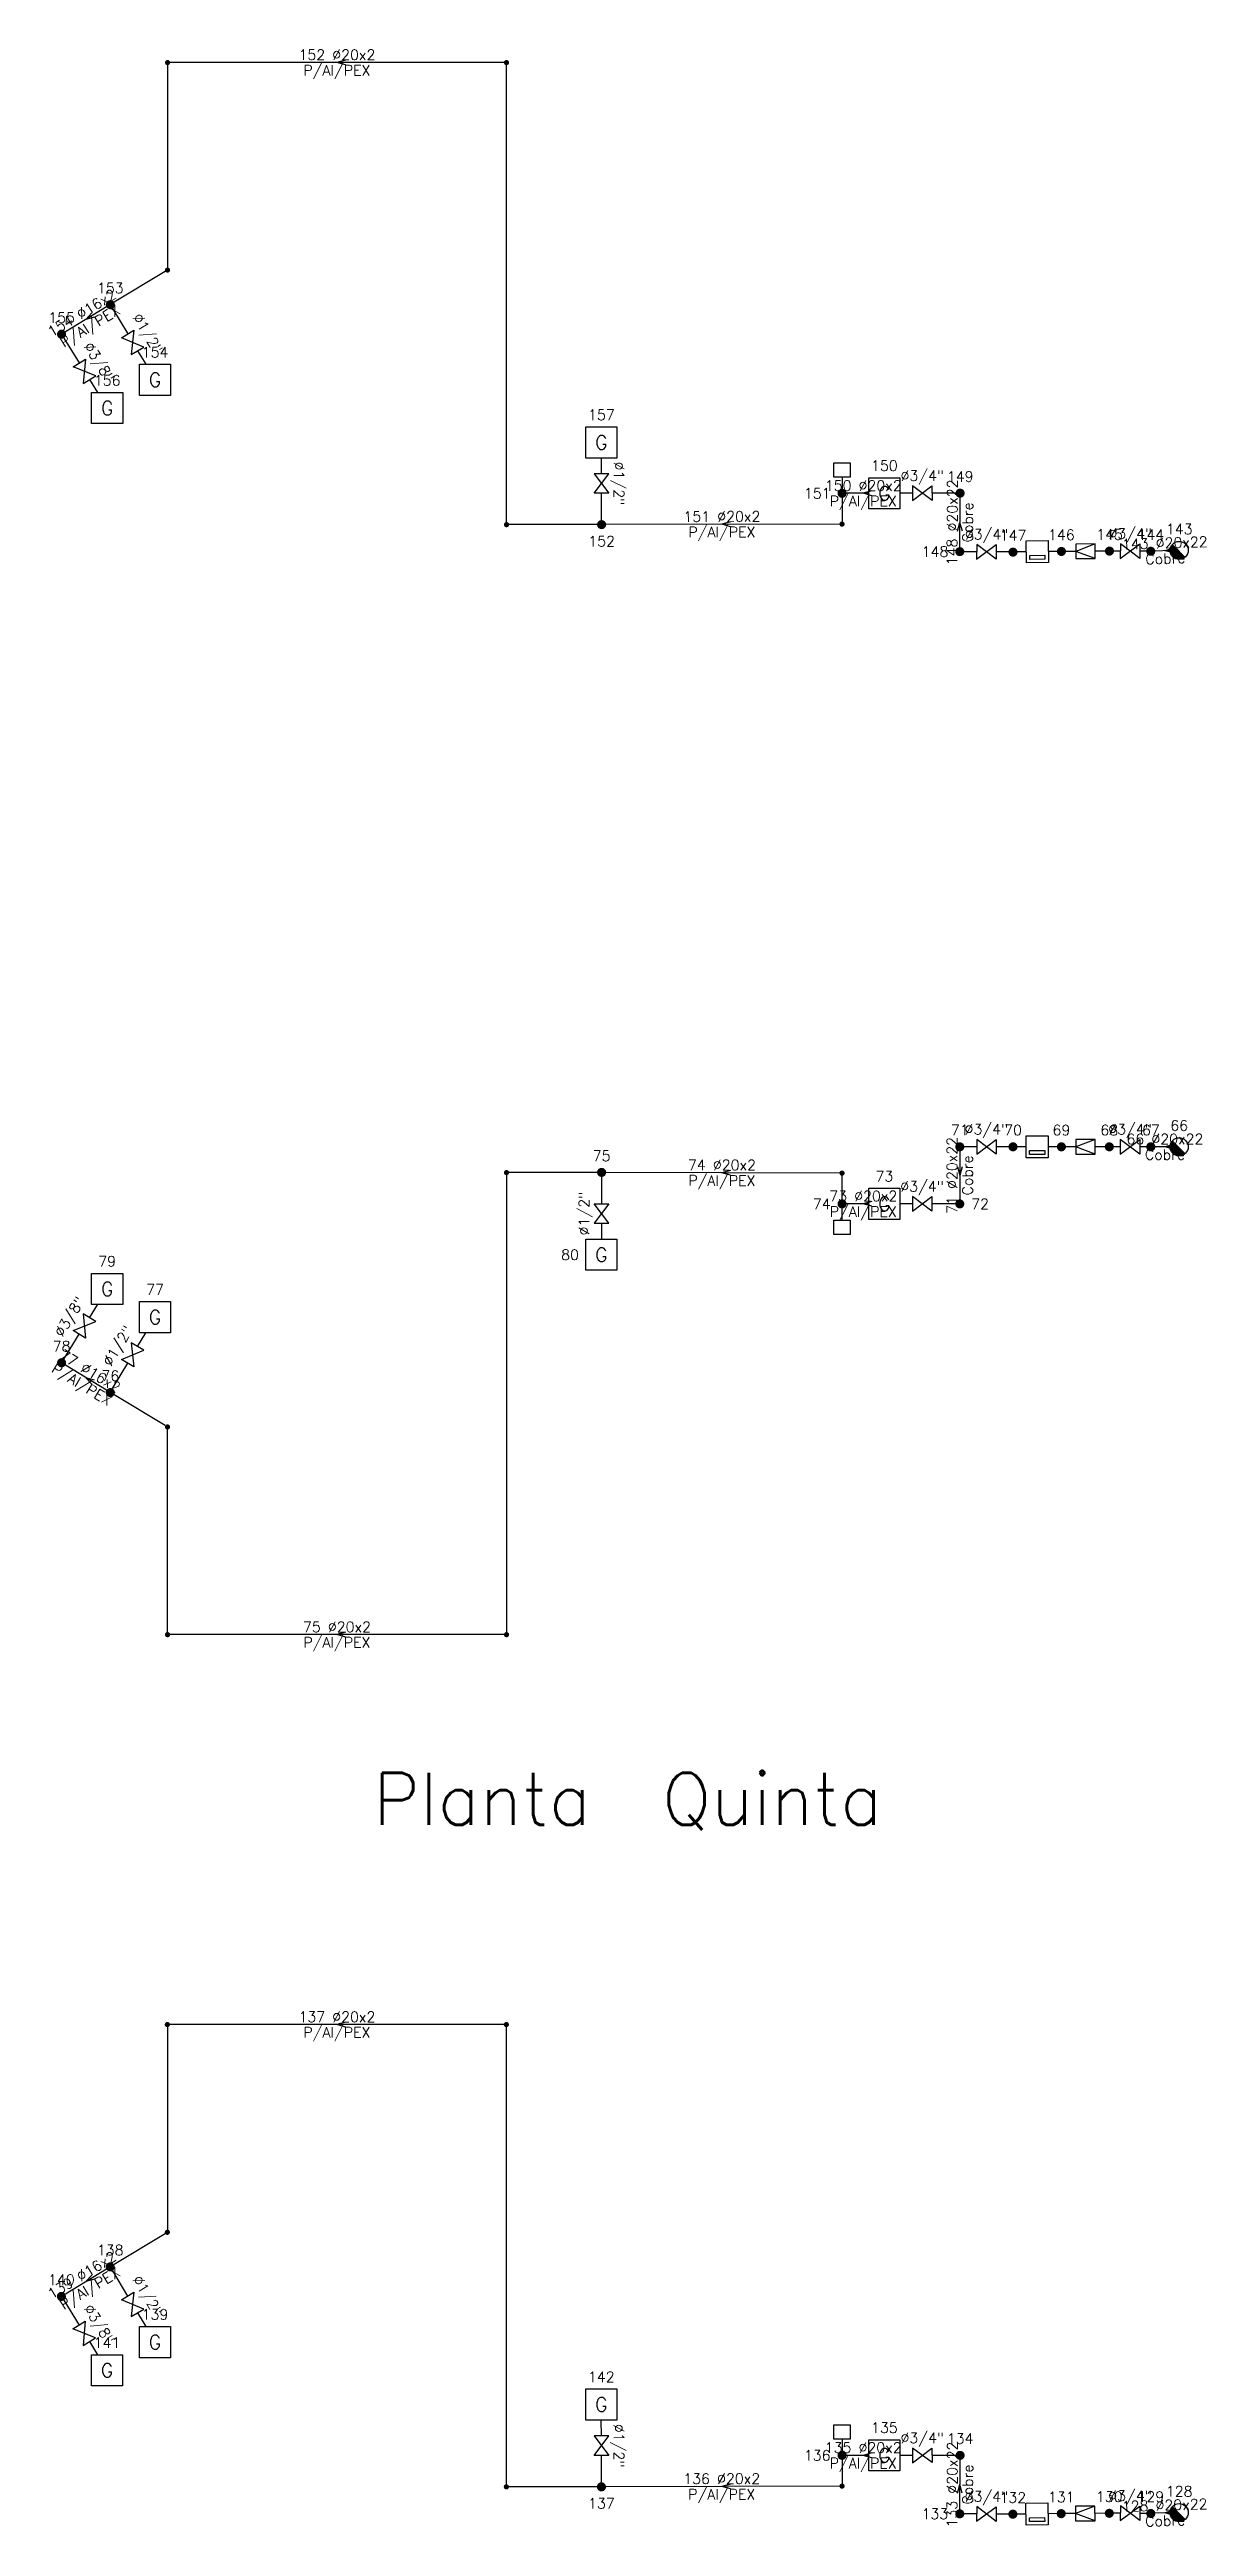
# Model space of a CAD drawing. Header units: metres. Extents: x -46.6 to 10.1, y -1.4 to 97.6.
# Drawn here: x -14.53 to -7.84, y 65.69 to 80.01 of the extents above; entities that cross this region are included whole.
import ezdxf
from ezdxf.enums import TextEntityAlignment as Align

# ---------------------------------------------------------------- set-up
doc = ezdxf.new("R2010")
doc.units = ezdxf.units.M
doc.header["$LTSCALE"] = 12.7
doc.layers.get('0').update_dxf_attribs({"linetype": 'CONTINUOUS'})
doc.layers.add('TEXTO_NUDOS', color=7, linetype='CONTINUOUS')
doc.layers.add('UNIFILAR', color=7, linetype='CONTINUOUS')
doc.layers.add('TEXTO_RAMAS', color=7, linetype='CONTINUOUS', lineweight=18)
doc.styles.add('ROMANS', font='Romans', dxfattribs={"height": 0.0635})

msp = doc.modelspace()

# ---------------------------------------------------------------- texts
at = {"color": 7, "linetype": 'Continuous', "style": 'ROMANS'}
msp.add_text('Planta  Quinta', height=0.30011, dxfattribs=at).set_placement((-11.187, 69.746), align=Align.CENTER)
at = {"layer": 'TEXTO_NUDOS', "color": 30, "linetype": 'Continuous', "style": 'ROMANS'}
for s, p in [('153', (-14.18, 78.603)), ('155', (-14.462, 78.432)), ('154', (-13.921, 78.232)), ('156', (-14.198, 78.069)), ('157', (-11.339, 77.87)), ('150', (-9.702, 77.576)), ('149', (-9.264, 77.513)), ('147', (-8.958, 77.173)), ('146', (-8.678, 77.176)), ('145', (-8.4, 77.178)), ('144', (-8.161, 77.177)), ('143', (-7.997, 77.209)), ('71', (-9.266, 73.734)), ('70', (-8.958, 73.734)), ('69', (-8.678, 73.734)), ('68', (-8.401, 73.734)), ('67', (-8.161, 73.734)), ('66', (-7.997, 73.76)), ('75', (-11.338, 73.585)), ('73', (-9.702, 73.467)), ('79', (-14.198, 72.975)), ('77', (-13.921, 72.812)), ('78', (-14.462, 72.484)), ('76', (-14.18, 72.313)), ('138', (-14.181, 67.257)), ('140', (-14.463, 67.085)), ('139', (-13.922, 66.885)), ('141', (-14.199, 66.722)), ('142', (-11.34, 66.524)), ('135', (-9.702, 66.23)), ('134', (-9.264, 66.167)), ('131', (-8.679, 65.829)), ('130', (-8.401, 65.831)), ('129', (-8.161, 65.831)), ('128', (-7.997, 65.862)), ('132', (-8.959, 65.826))]:
    msp.add_text(s, height=0.06, dxfattribs=at).set_placement(p, align=Align.CENTER)
for s, p in [('151', (-10.013, 77.446)), ('148', (-9.332, 77.109)), ('74', (-10.013, 73.337)), ('80', (-11.469, 73.043)), ('136', (-10.014, 66.1)), ('133', (-9.333, 65.762))]:
    msp.add_text(s, height=0.06, dxfattribs=at).set_placement(p, align=Align.MIDDLE_RIGHT)
for s, p in [('152', (-11.338, 77.199)), ('137', (-11.339, 65.852))]:
    msp.add_text(s, height=0.06, dxfattribs=at).set_placement(p, align=Align.TOP_CENTER)
msp.add_text('72', height=0.06, dxfattribs=at).set_placement((-9.2, 73.337), align=Align.MIDDLE_LEFT)
at = {"layer": 'TEXTO_RAMAS', "color": 30, "linetype": 'Continuous', "style": 'ROMANS'}
for s, p in [('152 Ø20x2', (-12.869, 79.952)), ('150 Ø20x2', (-9.824, 77.461)), ('Ø3/4"', (-9.112, 73.739)), ('Ø3/4"', (-8.281, 73.739)), ('66 Ø20x22', (-8.079, 73.682)), ('73 Ø20x2', (-9.824, 73.352)), ('75 Ø20x2', (-12.869, 70.861)), ('137 Ø20x2', (-12.869, 68.606)), ('135 Ø20x2', (-9.825, 66.115))]:
    msp.add_text(s, height=0.06, dxfattribs=at).set_placement(p, align=Align.CENTER)
for s, p in [('P/Al/PEX', (-12.869, 79.922)), ('P/Al/PEX', (-9.824, 77.431)), ('Cobre', (-8.079, 73.652)), ('P/Al/PEX', (-9.824, 73.322)), ('P/Al/PEX', (-12.869, 70.831)), ('P/Al/PEX', (-12.869, 68.576)), ('P/Al/PEX', (-9.825, 66.085))]:
    msp.add_text(s, height=0.06, dxfattribs=at).set_placement(p, align=Align.TOP_CENTER)
for s, rotation, p in [('154 Ø16x2', 31.2839, (-14.329, 78.464)), ('Ø1/2"', 300.7308, (-13.989, 78.356)), ('Ø3/8"', 301.7433, (-14.27, 78.19)), ('Ø1/2"', 270.1658, (-11.267, 77.503)), ('Ø3/4"', 0.0887, (-9.483, 77.518)), ('148 Ø20x22', 89.6435, (-9.28, 77.278)), ('151 Ø20x2', 0.1375, (-10.642, 77.282)), ('Ø3/4"', 359.5672, (-9.111, 77.179)), ('Ø3/4"', 359.8111, (-8.28, 77.183)), ('143 Ø20x22', 1.8328, (-8.079, 77.129)), ('71 Ø20x22', 90, (-9.281, 73.502)), ('74 Ø20x2', 359.8625, (-10.642, 73.532)), ('Ø3/4"', 359.9099, (-9.484, 73.408)), ('Ø1/2"', 89.8342, (-11.41, 73.281)), ('Ø3/8"', 58.2567, (-14.391, 72.669)), ('Ø1/2"', 59.2692, (-14.112, 72.501)), ('77 Ø16x2', 328.7161, (-14.313, 72.345)), ('139 Ø16x2', 31.2839, (-14.329, 67.117)), ('Ø1/2"', 300.7308, (-13.99, 67.009)), ('Ø3/8"', 301.7433, (-14.27, 66.843)), ('Ø1/2"', 270.1658, (-11.268, 66.156)), ('Ø3/4"', 0.0887, (-9.483, 66.171)), ('133 Ø20x22', 89.6435, (-9.28, 65.931)), ('136 Ø20x2', 0.1375, (-10.643, 65.935)), ('Ø3/4"', 359.5672, (-9.112, 65.832)), ('Ø3/4"', 359.8111, (-8.281, 65.836)), ('128 Ø20x22', 1.8328, (-8.08, 65.782))]:
    msp.add_text(s, height=0.06, rotation=rotation, dxfattribs=at).set_placement(p, align=Align.CENTER)
for s, rotation, p in [('P/Al/PEX', 31.2839, (-14.313, 78.439)), ('Cobre', 89.6435, (-9.25, 77.278)), ('P/Al/PEX', 0.1375, (-10.642, 77.252)), ('Cobre', 1.8328, (-8.078, 77.099)), ('P/Al/PEX', 359.8625, (-10.642, 73.502)), ('Cobre', 90, (-9.251, 73.502)), ('P/Al/PEX', 328.7161, (-14.329, 72.319)), ('P/Al/PEX', 31.2839, (-14.314, 67.092)), ('Cobre', 89.6435, (-9.25, 65.931)), ('P/Al/PEX', 0.1375, (-10.643, 65.905)), ('Cobre', 1.8328, (-8.079, 65.752))]:
    msp.add_text(s, height=0.06, rotation=rotation, dxfattribs=at).set_placement(p, align=Align.TOP_CENTER)

# ---------------------------------------------------------------- blocks, each defined once
blk = doc.blocks.new('CONEXION_PLANTAS_GAS')
at = {"color": 0, "linetype": 'Continuous'}
blk.add_circle((-0.004736, -0.005671), 1.5, dxfattribs=at)
for points in [[(-1.499779, 0.11617), (-1.504474, -0.033694), (0.363297, -1.459821), (0.216286, -1.489298)], [(-1.480147, 0.264817), (-1.499779, 0.11617), (0.506632, -1.415814), (0.363297, -1.459821)], [(-1.445772, 0.410761), (-1.480147, 0.264817), (0.644856, -1.357718), (0.506632, -1.415814)], [(-1.396999, 0.552544), (-1.445772, 0.410761), (0.77659, -1.286112), (0.644856, -1.357718)], [(-1.334315, 0.688749), (-1.396999, 0.552544), (0.900518, -1.201713), (0.77659, -1.286112)], [(-1.258346, 0.818016), (-1.334315, 0.688749), (1.0154, -1.105363), (0.900518, -1.201713)], [(-1.169852, 0.939054), (-1.258346, 0.818016), (1.047775, -1.074419), (1.0154, -1.105363)], [(-1.069716, 1.050651), (-1.169852, 0.939054), (-0.004736, -0.005671), (1.047775, -1.074419)], [(-1.504474, -0.033694), (-1.494184, -0.183278), (0.216286, -1.489298), (0.067066, -1.503952)], [(-1.494184, -0.183278), (-1.469012, -0.331087), (0.067066, -1.503952), (-0.082871, -1.503635)], [(-1.469012, -0.331087), (-1.429209, -0.475645), (-0.082871, -1.503635), (-0.232027, -1.488351)], [(-1.429209, -0.475645), (-1.375174, -0.615507), (-0.232027, -1.488351), (-0.378913, -1.458252)], [(-1.375174, -0.615507), (-1.307445, -0.749276), (-0.378913, -1.458252), (-0.52206, -1.41364)], [(-1.307445, -0.749276), (-1.226701, -0.875615), (-0.52206, -1.41364), (-0.660037, -1.35496)], [(-1.226701, -0.875615), (-1.133746, -0.993262), (-0.660037, -1.35496), (-0.791468, -1.282798)], [(-1.133746, -0.993262), (-1.029511, -1.101041), (-0.791468, -1.282798), (-0.915037, -1.197876)]]:
    blk.add_solid(points, dxfattribs=at)
blk = doc.blocks.new('NUDO_DERIVACION_GAS')
at = {"color": 0, "linetype": 'Continuous'}
for points in [[(-0.742494, 0.10584), (-0.749351, 0.031185), (-0.748721, -0.043781), (-0.749351, 0.031185)], [(-0.728219, 0.179437), (-0.742494, 0.10584), (-0.74061, -0.118309), (-0.748721, -0.043781)], [(-0.706667, 0.251241), (-0.728219, 0.179437), (-0.725099, -0.191656), (-0.74061, -0.118309)], [(-0.678054, 0.320535), (-0.706667, 0.251241), (-0.702343, -0.263087), (-0.725099, -0.191656)], [(-0.642667, 0.386626), (-0.678054, 0.320535), (-0.672569, -0.33189), (-0.702343, -0.263087)], [(-0.600858, 0.448854), (-0.642667, 0.386626), (-0.636075, -0.397377), (-0.672569, -0.33189)], [(-0.553045, 0.506597), (-0.600858, 0.448854), (-0.593226, -0.458893), (-0.636075, -0.397377)], [(-0.499707, 0.559279), (-0.553045, 0.506597), (-0.544449, -0.515825), (-0.593226, -0.458893)], [(-0.441376, 0.606372), (-0.499707, 0.559279), (-0.490233, -0.567602), (-0.544449, -0.515825)], [(-0.378635, 0.647407), (-0.441376, 0.606372), (-0.431118, -0.613708), (-0.490233, -0.567602)], [(-0.31211, 0.681973), (-0.378635, 0.647407), (-0.367696, -0.653682), (-0.431118, -0.613708)], [(-0.242467, 0.709725), (-0.31211, 0.681973), (-0.300599, -0.687124), (-0.367696, -0.653682)], [(-0.170402, 0.730386), (-0.242467, 0.709725), (-0.2305, -0.713702), (-0.300599, -0.687124)], [(-0.096633, 0.743749), (-0.170402, 0.730386), (-0.158097, -0.733148), (-0.2305, -0.713702)], [(-0.0219, 0.74968), (-0.096633, 0.743749), (-0.084114, -0.745268), (-0.158097, -0.733148)], [(0.053053, 0.748121), (-0.0219, 0.74968), (-0.009291, -0.749942), (-0.084114, -0.745268)], [(0.127475, 0.739087), (0.053053, 0.748121), (0.065624, -0.747123), (-0.009291, -0.749942)], [(0.200624, 0.722669), (0.127475, 0.739087), (0.139884, -0.736839), (0.065624, -0.747123)], [(0.271768, 0.699029), (0.200624, 0.722669), (0.212747, -0.719193), (0.139884, -0.736839)], [(0.340197, 0.668406), (0.271768, 0.699029), (0.283483, -0.694361), (0.212747, -0.719193)], [(0.405227, 0.631103), (0.340197, 0.668406), (0.351388, -0.662591), (0.283483, -0.694361)], [(0.466207, 0.587495), (0.405227, 0.631103), (0.415781, -0.624201), (0.351388, -0.662591)], [(0.52253, 0.538017), (0.466207, 0.587495), (0.47602, -0.579573), (0.415781, -0.624201)], [(0.573632, 0.483163), (0.52253, 0.538017), (0.531502, -0.529155), (0.47602, -0.579573)], [(0.619002, 0.423482), (0.573632, 0.483163), (0.581674, -0.47345), (0.531502, -0.529155)], [(0.658187, 0.359569), (0.619002, 0.423482), (0.626035, -0.413014), (0.581674, -0.47345)], [(0.690796, 0.292064), (0.658187, 0.359569), (0.66414, -0.348452), (0.626035, -0.413014)], [(0.716502, 0.22164), (0.690796, 0.292064), (0.695609, -0.280407), (0.66414, -0.348452)], [(0.73505, 0.149002), (0.716502, 0.22164), (0.720128, -0.209562), (0.695609, -0.280407)], [(0.746253, 0.074875), (0.73505, 0.149002), (0.737451, -0.136622), (0.720128, -0.209562)], [(0.75, 0), (0.746253, 0.074875), (0.747407, -0.062317), (0.737451, -0.136622)]]:
    blk.add_solid(points, dxfattribs=at)
blk = doc.blocks.new('APARATO_GAS')
at = {"color": 0, "linetype": 'Continuous'}
for p, q in [((-1.125, 1.125), (1.125, 1.125)), ((-1.125, -1.125), (-1.125, 1.125)), ((1.125, 1.125), (1.125, -1.125)), ((1.125, -1.125), (-1.125, -1.125))]:
    blk.add_line(p, q, dxfattribs=at)
at = {"color": 0, "linetype": 'Continuous', "style": 'ROMANS'}
blk.add_text('G', height=1, dxfattribs=at).set_placement((0, -0.5), align=Align.CENTER)
blk = doc.blocks.new('NUDO_PASO_GAS')
at = {"color": 0, "linetype": 'Continuous'}
for points in [[(-0.742494, 0.10584), (-0.749351, 0.031185), (-0.748721, -0.043781), (-0.749351, 0.031185)], [(-0.728219, 0.179437), (-0.742494, 0.10584), (-0.74061, -0.118309), (-0.748721, -0.043781)], [(-0.706667, 0.251241), (-0.728219, 0.179437), (-0.725099, -0.191656), (-0.74061, -0.118309)], [(-0.678054, 0.320535), (-0.706667, 0.251241), (-0.702343, -0.263087), (-0.725099, -0.191656)], [(-0.642667, 0.386626), (-0.678054, 0.320535), (-0.672569, -0.33189), (-0.702343, -0.263087)], [(-0.600858, 0.448854), (-0.642667, 0.386626), (-0.636075, -0.397377), (-0.672569, -0.33189)], [(-0.553045, 0.506597), (-0.600858, 0.448854), (-0.593226, -0.458893), (-0.636075, -0.397377)], [(-0.499707, 0.559279), (-0.553045, 0.506597), (-0.544449, -0.515825), (-0.593226, -0.458893)], [(-0.441376, 0.606372), (-0.499707, 0.559279), (-0.490233, -0.567602), (-0.544449, -0.515825)], [(-0.378635, 0.647407), (-0.441376, 0.606372), (-0.431118, -0.613708), (-0.490233, -0.567602)], [(-0.31211, 0.681973), (-0.378635, 0.647407), (-0.367696, -0.653682), (-0.431118, -0.613708)], [(-0.242467, 0.709725), (-0.31211, 0.681973), (-0.300599, -0.687124), (-0.367696, -0.653682)], [(-0.170402, 0.730386), (-0.242467, 0.709725), (-0.2305, -0.713702), (-0.300599, -0.687124)], [(-0.096633, 0.743749), (-0.170402, 0.730386), (-0.158097, -0.733148), (-0.2305, -0.713702)], [(-0.0219, 0.74968), (-0.096633, 0.743749), (-0.084114, -0.745268), (-0.158097, -0.733148)], [(0.053053, 0.748121), (-0.0219, 0.74968), (-0.009291, -0.749942), (-0.084114, -0.745268)], [(0.127475, 0.739087), (0.053053, 0.748121), (0.065624, -0.747123), (-0.009291, -0.749942)], [(0.200624, 0.722669), (0.127475, 0.739087), (0.139884, -0.736839), (0.065624, -0.747123)], [(0.271768, 0.699029), (0.200624, 0.722669), (0.212747, -0.719193), (0.139884, -0.736839)], [(0.340197, 0.668406), (0.271768, 0.699029), (0.283483, -0.694361), (0.212747, -0.719193)], [(0.405227, 0.631103), (0.340197, 0.668406), (0.351388, -0.662591), (0.283483, -0.694361)], [(0.466207, 0.587495), (0.405227, 0.631103), (0.415781, -0.624201), (0.351388, -0.662591)], [(0.52253, 0.538017), (0.466207, 0.587495), (0.47602, -0.579573), (0.415781, -0.624201)], [(0.573632, 0.483163), (0.52253, 0.538017), (0.531502, -0.529155), (0.47602, -0.579573)], [(0.619002, 0.423482), (0.573632, 0.483163), (0.581674, -0.47345), (0.531502, -0.529155)], [(0.658187, 0.359569), (0.619002, 0.423482), (0.626035, -0.413014), (0.581674, -0.47345)], [(0.690796, 0.292064), (0.658187, 0.359569), (0.66414, -0.348452), (0.626035, -0.413014)], [(0.716502, 0.22164), (0.690796, 0.292064), (0.695609, -0.280407), (0.66414, -0.348452)], [(0.73505, 0.149002), (0.716502, 0.22164), (0.720128, -0.209562), (0.695609, -0.280407)], [(0.746253, 0.074875), (0.73505, 0.149002), (0.737451, -0.136622), (0.720128, -0.209562)], [(0.75, 0), (0.746253, 0.074875), (0.747407, -0.062317), (0.737451, -0.136622)]]:
    blk.add_solid(points, dxfattribs=at)
blk = doc.blocks.new('TOMA_PRESION_GAS')
at = {"color": 0, "linetype": 'Continuous'}
for p, q in [((-0.046683, 0.093739), (-0.046683, 0.17616)), ((-0.046683, 0.17616), (0.046683, 0.17616)), ((0.046683, 0.17616), (0.046683, 0.093739)), ((0.046683, 0.093739), (-0.046683, 0.093739)), ((0, 0.093739), (0, 0.0262))]:
    blk.add_line(p, q, dxfattribs=at)
for points in [[(-0.025977, 0.003703), (-0.026217, 0.001091), (-0.026195, -0.001532), (-0.026217, 0.001091)], [(-0.025477, 0.006278), (-0.025977, 0.003703), (-0.025911, -0.004139), (-0.026195, -0.001532)], [(-0.024723, 0.00879), (-0.025477, 0.006278), (-0.025368, -0.006705), (-0.025911, -0.004139)], [(-0.023722, 0.011214), (-0.024723, 0.00879), (-0.024572, -0.009204), (-0.025368, -0.006705)], [(-0.022484, 0.013526), (-0.023722, 0.011214), (-0.02353, -0.011611), (-0.024572, -0.009204)], [(-0.021021, 0.015704), (-0.022484, 0.013526), (-0.022254, -0.013903), (-0.02353, -0.011611)], [(-0.019349, 0.017724), (-0.021021, 0.015704), (-0.020754, -0.016055), (-0.022254, -0.013903)], [(-0.017483, 0.019567), (-0.019349, 0.017724), (-0.019048, -0.018047), (-0.020754, -0.016055)], [(-0.015442, 0.021214), (-0.017483, 0.019567), (-0.017151, -0.019858), (-0.019048, -0.018047)], [(-0.013247, 0.02265), (-0.015442, 0.021214), (-0.015083, -0.021471), (-0.017151, -0.019858)], [(-0.010919, 0.023859), (-0.013247, 0.02265), (-0.012864, -0.02287), (-0.015083, -0.021471)], [(-0.008483, 0.02483), (-0.010919, 0.023859), (-0.010517, -0.02404), (-0.012864, -0.02287)], [(-0.005962, 0.025553), (-0.008483, 0.02483), (-0.008064, -0.024969), (-0.010517, -0.02404)], [(-0.003381, 0.026021), (-0.005962, 0.025553), (-0.005531, -0.02565), (-0.008064, -0.024969)], [(-0.000766, 0.026228), (-0.003381, 0.026021), (-0.002943, -0.026074), (-0.005531, -0.02565)], [(0.001856, 0.026174), (-0.000766, 0.026228), (-0.000325, -0.026237), (-0.002943, -0.026074)], [(0.00446, 0.025858), (0.001856, 0.026174), (0.002296, -0.026139), (-0.000325, -0.026237)], [(0.007019, 0.025283), (0.00446, 0.025858), (0.004894, -0.025779), (0.002296, -0.026139)], [(0.009508, 0.024456), (0.007019, 0.025283), (0.007443, -0.025162), (0.004894, -0.025779)], [(0.011902, 0.023385), (0.009508, 0.024456), (0.009918, -0.024293), (0.007443, -0.025162)], [(0.014177, 0.02208), (0.011902, 0.023385), (0.012294, -0.023181), (0.009918, -0.024293)], [(0.016311, 0.020554), (0.014177, 0.02208), (0.014546, -0.021838), (0.012294, -0.023181)], [(0.018281, 0.018823), (0.016311, 0.020554), (0.016654, -0.020277), (0.014546, -0.021838)], [(0.020069, 0.016904), (0.018281, 0.018823), (0.018595, -0.018513), (0.016654, -0.020277)], [(0.021656, 0.014816), (0.020069, 0.016904), (0.02035, -0.016564), (0.018595, -0.018513)], [(0.023027, 0.01258), (0.021656, 0.014816), (0.021902, -0.01445), (0.02035, -0.016564)], [(0.024168, 0.010218), (0.023027, 0.01258), (0.023235, -0.012191), (0.021902, -0.01445)], [(0.025067, 0.007754), (0.024168, 0.010218), (0.024336, -0.00981), (0.023235, -0.012191)], [(0.025716, 0.005213), (0.025067, 0.007754), (0.025194, -0.007332), (0.024336, -0.00981)], [(0.026108, 0.00262), (0.025716, 0.005213), (0.0258, -0.00478), (0.025194, -0.007332)], [(0.026239, 0), (0.026108, 0.00262), (0.026149, -0.00218), (0.0258, -0.00478)]]:
    blk.add_solid(points, dxfattribs=at)
blk = doc.blocks.new('LLAVE_PASO_GAS')
at = {"color": 0, "linetype": 'Continuous'}
for p, q in [((-1.5, 1.125), (1.5, -1.125)), ((1.5, 1.125), (-1.5, -1.125)), ((-1.5, -1.125), (-1.5, 1.125)), ((1.5, -1.125), (1.5, 1.125))]:
    blk.add_line(p, q, dxfattribs=at)
blk = doc.blocks.new('VALVULA_REG_PRESION_GAS')
at = {"color": 0, "linetype": 'Continuous'}
for p, q in [((-1.50002, 1.125), (1.49998, 0)), ((1.49998, 1.125), (-1.50002, 1.125)), ((-1.50002, 1.125), (-1.50002, -1.125)), ((-1.50002, -1.125), (1.49998, 0)), ((1.49998, -1.125), (1.49998, 1.125)), ((-1.50002, -1.125), (1.49998, -1.125))]:
    blk.add_line(p, q, dxfattribs=at)
blk = doc.blocks.new('CONTADOR_GAS')
at = {"color": 0, "linetype": 'Continuous'}
for p, q in [((-1.125, 1.125), (1.125, 1.125)), ((-1.125, -1.125), (-1.125, 1.125)), ((-0.775, 0.775), (0.775, 0.775)), ((-0.775, 0.367113), (-0.775, 0.775)), ((0.775, 0.367113), (-0.775, 0.367113)), ((0.775, 0.775), (0.775, 0.367113)), ((1.125, 1.125), (1.125, -1.125)), ((1.125, -1.125), (-1.125, -1.125))]:
    blk.add_line(p, q, dxfattribs=at)

# ---------------------------------------------------------------- linework, layer by layer
at = {"layer": 'UNIFILAR', "color": 30, "linetype": 'Continuous'}
for p, q in [((-11.903, 79.937), (-13.834, 79.937)), ((-12.819, 79.951), (-12.869, 79.937)), ((-12.819, 79.923), (-12.869, 79.937)), ((-13.849, 79.922), (-13.849, 78.752)), ((-11.888, 77.28), (-11.888, 79.922)), ((-13.862, 78.729), (-14.158, 78.551)), ((-14.202, 78.524), (-14.44, 78.379)), ((-14.167, 78.515), (-14.079, 78.368)), ((-14.286, 78.489), (-14.321, 78.451)), ((-14.271, 78.465), (-14.321, 78.451)), ((-14.448, 78.343), (-14.36, 78.2)), ((-14.022, 78.271), (-13.975, 78.192)), ((-14.301, 78.105), (-14.254, 78.029)), ((-11.339, 77.559), (-11.339, 77.65)), ((-11.338, 77.291), (-11.339, 77.446)), ((-9.947, 77.42), (-9.947, 77.283)), ((-9.792, 77.446), (-9.921, 77.446)), ((-9.774, 77.46), (-9.824, 77.446)), ((-9.774, 77.432), (-9.824, 77.446)), ((-9.539, 77.447), (-9.612, 77.447)), ((-9.29, 77.447), (-9.426, 77.447)), ((-9.266, 77.135), (-9.264, 77.421)), ((-11.364, 77.265), (-11.873, 77.265)), ((-9.962, 77.268), (-11.312, 77.265)), ((-10.592, 77.281), (-10.642, 77.267)), ((-10.592, 77.253), (-10.642, 77.267)), ((-9.279, 77.228), (-9.265, 77.278)), ((-9.251, 77.228), (-9.265, 77.278)), ((-9.168, 77.108), (-9.239, 77.108)), ((-8.984, 77.107), (-9.056, 77.107)), ((-8.882, 77.107), (-8.932, 77.107)), ((-8.704, 77.109), (-8.754, 77.109)), ((-8.595, 77.11), (-8.652, 77.11)), ((-8.427, 77.112), (-8.483, 77.111)), ((-8.337, 77.112), (-8.374, 77.112)), ((-8.187, 77.111), (-8.224, 77.111)), ((-8.049, 77.115), (-8.135, 77.112)), ((-8.029, 77.129), (-8.079, 77.114)), ((-8.028, 77.101), (-8.079, 77.114)), ((-9.266, 73.641), (-9.266, 73.363)), ((-9.168, 73.667), (-9.24, 73.667)), ((-8.984, 73.667), (-9.056, 73.667)), ((-8.882, 73.667), (-8.932, 73.667)), ((-8.704, 73.667), (-8.755, 73.667)), ((-8.596, 73.667), (-8.652, 73.667)), ((-8.427, 73.667), (-8.483, 73.667)), ((-8.337, 73.667), (-8.374, 73.667)), ((-8.187, 73.667), (-8.224, 73.667)), ((-8.049, 73.667), (-8.135, 73.667)), ((-8.029, 73.681), (-8.079, 73.667)), ((-8.029, 73.653), (-8.079, 73.667)), ((-11.888, 73.503), (-11.888, 70.861)), ((-11.364, 73.519), (-11.873, 73.518)), ((-11.338, 73.492), (-11.339, 73.337)), ((-9.962, 73.515), (-11.312, 73.519)), ((-10.592, 73.531), (-10.642, 73.517)), ((-10.592, 73.503), (-10.642, 73.517)), ((-9.947, 73.363), (-9.947, 73.5)), ((-9.28, 73.552), (-9.266, 73.502)), ((-9.252, 73.552), (-9.266, 73.502)), ((-9.792, 73.337), (-9.921, 73.337)), ((-9.774, 73.351), (-9.824, 73.337)), ((-9.774, 73.323), (-9.824, 73.337)), ((-9.54, 73.337), (-9.612, 73.337)), ((-9.292, 73.337), (-9.427, 73.337)), ((-11.339, 73.225), (-11.339, 73.133)), ((-14.301, 72.679), (-14.254, 72.754)), ((-14.448, 72.44), (-14.36, 72.583)), ((-14.022, 72.513), (-13.975, 72.592)), ((-14.202, 72.26), (-14.44, 72.404)), ((-14.167, 72.269), (-14.079, 72.416)), ((-14.286, 72.294), (-14.321, 72.332)), ((-14.271, 72.318), (-14.321, 72.332)), ((-13.862, 72.055), (-14.158, 72.233)), ((-13.849, 70.861), (-13.849, 72.032)), ((-11.903, 70.846), (-13.834, 70.846)), ((-12.819, 70.86), (-12.869, 70.846)), ((-12.819, 70.832), (-12.869, 70.846)), ((-13.85, 68.576), (-13.85, 67.405)), ((-11.904, 68.591), (-13.835, 68.591)), ((-12.819, 68.605), (-12.869, 68.591)), ((-12.819, 68.577), (-12.869, 68.591)), ((-11.889, 65.933), (-11.889, 68.576)), ((-13.862, 67.382), (-14.158, 67.204)), ((-14.203, 67.177), (-14.44, 67.033)), ((-14.286, 67.143), (-14.322, 67.105)), ((-14.272, 67.119), (-14.322, 67.105)), ((-14.167, 67.168), (-14.08, 67.021)), ((-14.449, 66.997), (-14.36, 66.853)), ((-14.022, 66.924), (-13.975, 66.845)), ((-14.301, 66.758), (-14.255, 66.682)), ((-11.339, 66.212), (-11.34, 66.304)), ((-11.339, 65.945), (-11.339, 66.1)), ((-9.947, 66.073), (-9.947, 65.937)), ((-9.792, 66.1), (-9.921, 66.1)), ((-9.775, 66.114), (-9.825, 66.1)), ((-9.775, 66.086), (-9.825, 66.1)), ((-9.539, 66.1), (-9.612, 66.1)), ((-9.29, 66.1), (-9.427, 66.1)), ((-9.266, 65.788), (-9.264, 66.074)), ((-11.365, 65.918), (-11.874, 65.918)), ((-9.962, 65.922), (-11.312, 65.918)), ((-10.593, 65.934), (-10.643, 65.92)), ((-10.593, 65.906), (-10.643, 65.92)), ((-9.28, 65.881), (-9.265, 65.931)), ((-9.252, 65.881), (-9.265, 65.931)), ((-9.169, 65.761), (-9.24, 65.762)), ((-8.985, 65.76), (-9.056, 65.76)), ((-8.882, 65.76), (-8.932, 65.76)), ((-8.705, 65.763), (-8.755, 65.762)), ((-8.596, 65.763), (-8.652, 65.763)), ((-8.427, 65.765), (-8.484, 65.764)), ((-8.337, 65.765), (-8.375, 65.765)), ((-8.188, 65.764), (-8.225, 65.764)), ((-8.05, 65.768), (-8.135, 65.765)), ((-8.03, 65.782), (-8.079, 65.767)), ((-8.029, 65.754), (-8.079, 65.767))]:
    msp.add_line(p, q, dxfattribs=at)

# ---------------------------------------------------------------- block references
at = {"layer": 'UNIFILAR', "color": 30, "linetype": 'Continuous', "zscale": 1.00036631778}
for name, p, xscale, yscale in [('NUDO_PASO_GAS', (-13.849, 79.937), 0.0200073263556, 0.0200073263556), ('NUDO_PASO_GAS', (-11.888, 79.937), 0.0200073263556, 0.0200073263556), ('NUDO_PASO_GAS', (-13.849, 78.737), 0.0200073263556, 0.0200073263556), ('NUDO_DERIVACION_GAS', (-14.18, 78.537), 0.0350128211223, 0.0350128211223), ('NUDO_DERIVACION_GAS', (-14.462, 78.366), 0.0350128211223, 0.0350128211223), ('APARATO_GAS', (-13.921, 78.102), 0.08002930542240001, 0.08002930542240001), ('APARATO_GAS', (-14.198, 77.939), 0.08002930542240001, 0.08002930542240001), ('APARATO_GAS', (-11.339, 77.74), 0.08002930542240001, 0.08002930542240001), ('TOMA_PRESION_GAS', (-9.947, 77.446), 1.00036631778, 1.00036631778), ('APARATO_GAS', (-9.702, 77.446), 0.08002930542240001, 0.08002930542240001), ('NUDO_DERIVACION_GAS', (-9.264, 77.447), 0.0350128211223, 0.0350128211223), ('NUDO_PASO_GAS', (-11.888, 77.265), 0.0200073263556, 0.0200073263556), ('NUDO_DERIVACION_GAS', (-11.338, 77.265), 0.0350128211223, 0.0350128211223), ('NUDO_PASO_GAS', (-9.947, 77.268), 0.0200073263556, 0.0200073263556), ('NUDO_DERIVACION_GAS', (-9.266, 77.109), 0.0350128211223, 0.0350128211223), ('NUDO_DERIVACION_GAS', (-8.958, 77.106), 0.0350128211223, 0.0350128211223), ('NUDO_DERIVACION_GAS', (-8.678, 77.11), 0.0350128211223, 0.0350128211223), ('NUDO_DERIVACION_GAS', (-8.4, 77.112), 0.0350128211223, 0.0350128211223), ('NUDO_DERIVACION_GAS', (-8.161, 77.111), 0.0350128211223, 0.0350128211223), ('CONEXION_PLANTAS_GAS', (-7.997, 77.116), 0.0350128211223, 0.0350128211223), ('NUDO_DERIVACION_GAS', (-9.266, 73.667), 0.0350128211223, 0.0350128211223), ('NUDO_DERIVACION_GAS', (-8.958, 73.667), 0.0350128211223, 0.0350128211223), ('NUDO_DERIVACION_GAS', (-8.678, 73.667), 0.0350128211223, 0.0350128211223), ('NUDO_DERIVACION_GAS', (-8.401, 73.667), 0.0350128211223, 0.0350128211223), ('NUDO_DERIVACION_GAS', (-8.161, 73.667), 0.0350128211223, 0.0350128211223), ('CONEXION_PLANTAS_GAS', (-7.997, 73.667), 0.0350128211223, 0.0350128211223), ('NUDO_PASO_GAS', (-11.888, 73.518), 0.0200073263556, 0.0200073263556), ('NUDO_DERIVACION_GAS', (-11.338, 73.519), 0.0350128211223, 0.0350128211223), ('NUDO_PASO_GAS', (-9.947, 73.515), 0.0200073263556, 0.0200073263556), ('APARATO_GAS', (-9.702, 73.337), 0.08002930542240001, 0.08002930542240001), ('NUDO_DERIVACION_GAS', (-9.266, 73.337), 0.0350128211223, 0.0350128211223), ('APARATO_GAS', (-11.339, 73.043), 0.08002930542240001, 0.08002930542240001), ('APARATO_GAS', (-14.198, 72.845), 0.08002930542240001, 0.08002930542240001), ('APARATO_GAS', (-13.921, 72.682), 0.08002930542240001, 0.08002930542240001), ('NUDO_DERIVACION_GAS', (-14.462, 72.418), 0.0350128211223, 0.0350128211223), ('NUDO_DERIVACION_GAS', (-14.18, 72.246), 0.0350128211223, 0.0350128211223), ('NUDO_PASO_GAS', (-13.849, 72.047), 0.0200073263556, 0.0200073263556), ('NUDO_PASO_GAS', (-13.849, 70.846), 0.0200073263556, 0.0200073263556), ('NUDO_PASO_GAS', (-11.888, 70.846), 0.0200073263556, 0.0200073263556), ('NUDO_PASO_GAS', (-13.85, 68.591), 0.0200073263556, 0.0200073263556), ('NUDO_PASO_GAS', (-11.889, 68.591), 0.0200073263556, 0.0200073263556), ('NUDO_PASO_GAS', (-13.85, 67.39), 0.0200073263556, 0.0200073263556), ('NUDO_DERIVACION_GAS', (-14.181, 67.19), 0.0350128211223, 0.0350128211223), ('NUDO_DERIVACION_GAS', (-14.463, 67.019), 0.0350128211223, 0.0350128211223), ('APARATO_GAS', (-13.922, 66.755), 0.08002930542240001, 0.08002930542240001), ('APARATO_GAS', (-14.199, 66.592), 0.08002930542240001, 0.08002930542240001), ('APARATO_GAS', (-11.34, 66.394), 0.08002930542240001, 0.08002930542240001), ('TOMA_PRESION_GAS', (-9.947, 66.1), 1.00036631778, 1.00036631778), ('APARATO_GAS', (-9.702, 66.1), 0.08002930542240001, 0.08002930542240001), ('NUDO_DERIVACION_GAS', (-9.264, 66.1), 0.0350128211223, 0.0350128211223), ('NUDO_PASO_GAS', (-11.889, 65.918), 0.0200073263556, 0.0200073263556), ('NUDO_DERIVACION_GAS', (-11.339, 65.918), 0.0350128211223, 0.0350128211223), ('NUDO_PASO_GAS', (-9.947, 65.922), 0.0200073263556, 0.0200073263556), ('NUDO_DERIVACION_GAS', (-9.266, 65.762), 0.0350128211223, 0.0350128211223), ('NUDO_DERIVACION_GAS', (-8.959, 65.76), 0.0350128211223, 0.0350128211223), ('NUDO_DERIVACION_GAS', (-8.679, 65.763), 0.0350128211223, 0.0350128211223), ('NUDO_DERIVACION_GAS', (-8.401, 65.765), 0.0350128211223, 0.0350128211223), ('NUDO_DERIVACION_GAS', (-8.161, 65.764), 0.0350128211223, 0.0350128211223), ('CONEXION_PLANTAS_GAS', (-7.997, 65.769), 0.0350128211223, 0.0350128211223)]:
    msp.add_blockref(name, p, dxfattribs=dict(at, xscale=xscale, yscale=yscale))
for name, p, xscale, yscale, rotation in [('LLAVE_PASO_GAS', (-14.051, 78.319), 0.03751373691675, 0.03751373691675, 300.730759), ('LLAVE_PASO_GAS', (-14.33, 78.152), 0.03751373691675, 0.03751373691675, 301.743256), ('LLAVE_PASO_GAS', (-11.339, 77.503), 0.03751373691675, 0.03751373691675, 90.16578799999998), ('LLAVE_PASO_GAS', (-9.483, 77.447), 0.03751373691675, 0.03751373691675, 180.088708), ('LLAVE_PASO_GAS', (-9.112, 77.108), 0.03751373691675, 0.03751373691675, 179.567205), ('CONTADOR_GAS', (-8.818, 77.108), 0.05652069695457002, 0.05652069695457002, 180.674776), ('VALVULA_REG_PRESION_GAS', (-8.539, 77.111), 0.03751373691675, 0.03751373691675, 180.45019), ('LLAVE_PASO_GAS', (-8.281, 77.111), 0.03751373691674999, 0.03751373691674999, 179.811089), ('LLAVE_PASO_GAS', (-9.112, 73.667), 0.03751373691675, 0.03751373691675, 180), ('CONTADOR_GAS', (-8.818, 73.667), 0.05652069695457, 0.05652069695457, 180), ('VALVULA_REG_PRESION_GAS', (-8.539, 73.667), 0.03751373691675, 0.03751373691675, 180), ('LLAVE_PASO_GAS', (-8.281, 73.667), 0.03751373691675, 0.03751373691675, 180), ('LLAVE_PASO_GAS', (-11.339, 73.281), 0.03751373691675, 0.03751373691675, 269.834212), ('TOMA_PRESION_GAS', (-9.947, 73.337), 1.00036631778, 1.00036631778, 180), ('LLAVE_PASO_GAS', (-9.484, 73.337), 0.03751373691674999, 0.03751373691674999, 179.909882), ('LLAVE_PASO_GAS', (-14.33, 72.631), 0.03751373691675, 0.03751373691675, 58.256744), ('LLAVE_PASO_GAS', (-14.051, 72.464), 0.03751373691675, 0.03751373691675, 59.269241), ('LLAVE_PASO_GAS', (-14.051, 66.973), 0.03751373691675, 0.03751373691675, 300.730759), ('LLAVE_PASO_GAS', (-14.331, 66.806), 0.03751373691675, 0.03751373691675, 301.743256), ('LLAVE_PASO_GAS', (-11.339, 66.156), 0.03751373691675, 0.03751373691675, 90.16578799999998), ('LLAVE_PASO_GAS', (-9.483, 66.1), 0.03751373691675, 0.03751373691675, 180.088708), ('LLAVE_PASO_GAS', (-9.112, 65.761), 0.03751373691675, 0.03751373691675, 179.567205), ('CONTADOR_GAS', (-8.819, 65.761), 0.05652069695457002, 0.05652069695457002, 180.674776), ('VALVULA_REG_PRESION_GAS', (-8.54, 65.764), 0.03751373691675, 0.03751373691675, 180.45019), ('LLAVE_PASO_GAS', (-8.281, 65.765), 0.03751373691674999, 0.03751373691674999, 179.811089)]:
    msp.add_blockref(name, p, dxfattribs=dict(at, xscale=xscale, yscale=yscale, rotation=rotation))

msp.set_redraw_order([(e.dxf.handle, doc.entitydb.next_handle()) for e in msp.query("TEXT MTEXT ATTDEF DIMENSION ARC_DIMENSION")])  # texts and dimensions are drawn at this point

doc.saveas('drawing.dxf')
